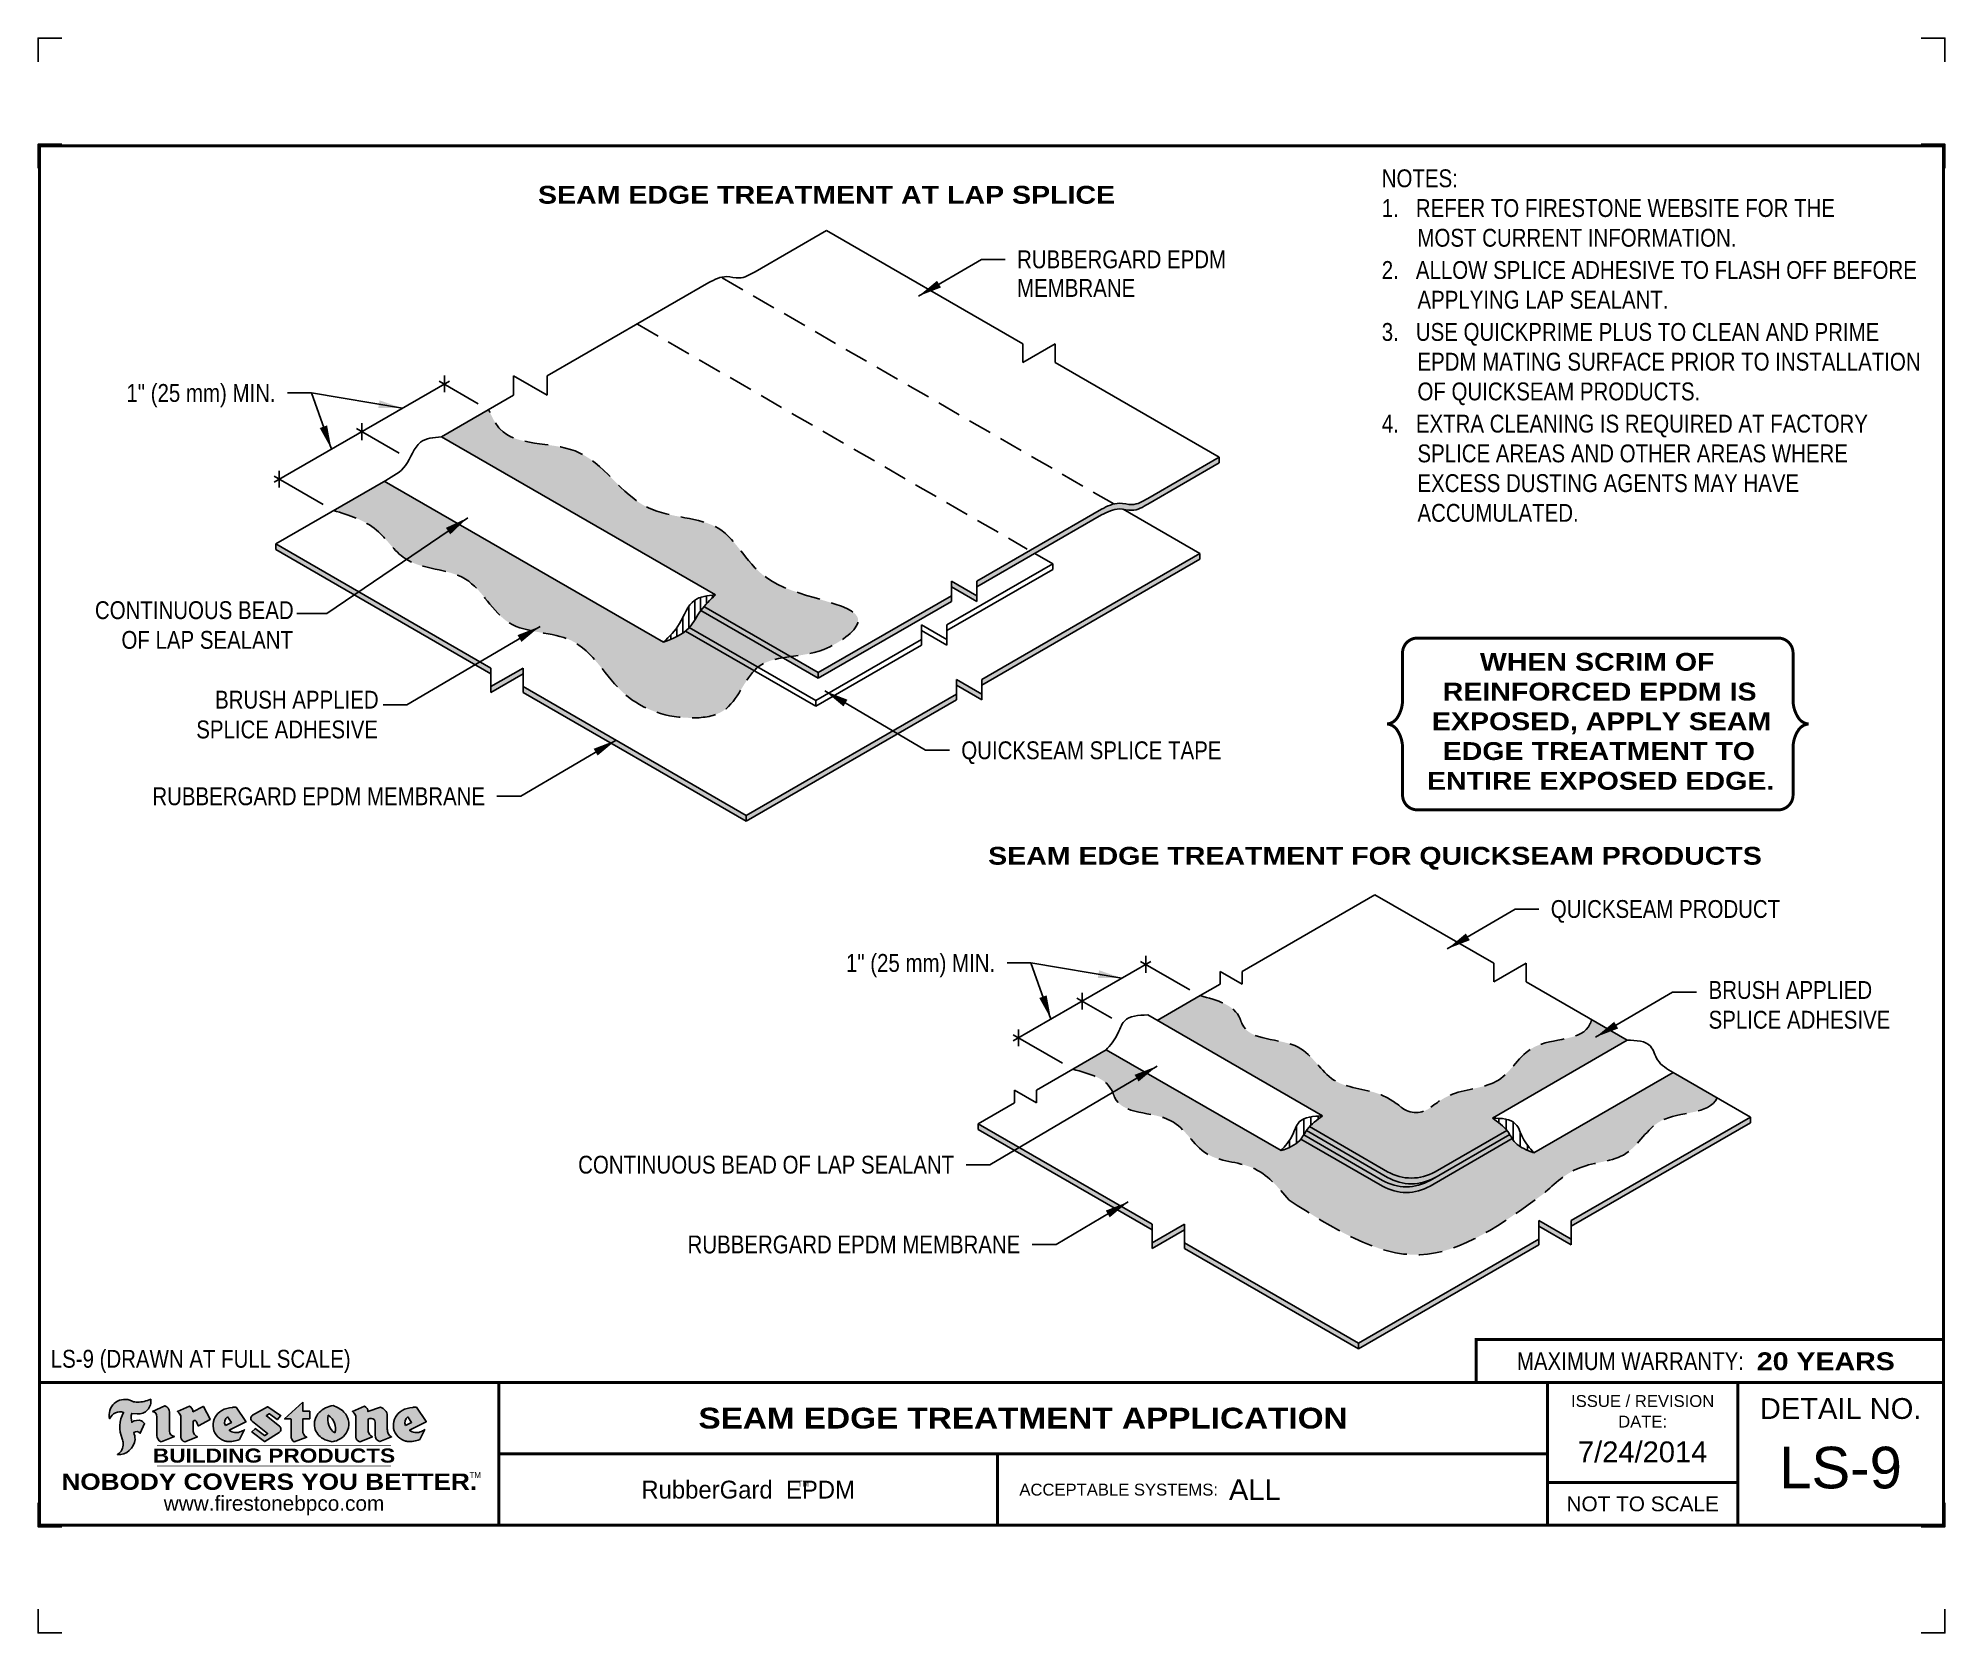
# Model space of a CAD drawing. Header units: inches. Extents: x 121.4 to 141.5, y 96.2 to 113.
import ezdxf
from ezdxf.enums import TextEntityAlignment as Align

# ---------------------------------------------------------------- set-up
doc = ezdxf.new("R2010")
doc.units = ezdxf.units.IN
doc.header["$MEASUREMENT"] = 0
doc.linetypes.add('HIDDEN', pattern=[0.375, 0.25, -0.125])
doc.layers.get('0').update_dxf_attribs({"linetype": 'CONTINUOUS'})
doc.layers.get('DEFPOINTS').update_dxf_attribs({"linetype": 'CONTINUOUS'})
for name, color, linetype in [('FSBP-ADHESIVE', 1, 'HIDDEN'), ('FSBP-ANNO-NOTE', 7, 'CONTINUOUS'), ('FSBP-MEMBRANE', 7, 'CONTINUOUS'), ('FSBP-SEALANTS', 1, 'CONTINUOUS'), ('FSBP-TTLB', 7, 'CONTINUOUS'), ('FSBP-TTLB-BORDER', 7, 'CONTINUOUS'), ('FSBP-TTLB-TEXT', 7, 'CONTINUOUS')]:
    doc.layers.add(name, color=color, linetype=linetype)
doc.styles.add('FSBP_ARIAL', font='arial.ttf')
doc.styles.add('FSBP_ARIAL_BOLD', font='')
doc.styles.add('FSBP_ARIAL_NAR', font='ARIALN.TTF')
doc.styles.add('FSBP_BANKGOTHIC', font='bgothm.ttf')
doc.styles.get('FSBP_ARIAL_BOLD').set_extended_font_data('Arial Black')
doc.dimstyles.new('FSBP-LEADER', dxfattribs={"dimtxt": 0.1875, "dimasz": 0.25, "dimexe": 0.0625, "dimexo": 0.125, "dimgap": 0.125, "dimtad": 0, "dimtih": 1, "dimtoh": 1, "dimdec": 4, "dimzin": 0, "dimdsep": 46, "dimlunit": 4, "dimtxsty": 'FSBP_ARIAL_NAR', "dimcen": 0.09375, "dimclrd": 256, "dimclre": 256, "dimclrt": 256, "dimadec": 0, "dimazin": 0, "dimtfac": 1, "dimtdec": 4, "dimtofl": 0, "dimtmove": 0, "dimatfit": 3, "dimfxl": 1, "dimtolj": 1, "dimtzin": 0, "dimlwd": -1, "dimlwe": -1, "dimarcsym": 0})

msp = doc.modelspace()

# ---------------------------------------------------------------- texts
at = {"layer": 'DEFPOINTS', "style": 'FSBP_ARIAL_NAR'}
msp.add_text('LS-9 (DRAWN AT FULL SCALE)', height=0.1875, dxfattribs=at).set_placement((121.5798584845294, 99.11596216310228), align=Align.MIDDLE_LEFT)
at = {"layer": 'FSBP-ANNO-NOTE', "style": 'FSBP_ARIAL_BOLD'}
for s, p in [('SEAM EDGE TREATMENT AT LAP SPLICE', (129.7296231799806, 111.3502232787322)), ('SEAM EDGE TREATMENT FOR QUICKSEAM PRODUCTS', (135.4915043649201, 104.3774128495155))]:
    msp.add_text(s, height=0.1875, dxfattribs=at).set_placement(p, align=Align.MIDDLE)
at = {"layer": 'FSBP-ANNO-NOTE', "style": 'FSBP_ARIAL_NAR'}
for s, p in [('RUBBERGARD EPDM', (131.7317539278027, 110.6715865848173)), ('MEMBRANE', (131.7317539278027, 110.3708053348173)), ('QUICKSEAM SPLICE TAPE', (131.1454795521784, 105.5115220154638)), ('QUICKSEAM PRODUCT', (137.338246913595, 103.8434238335501))]:
    msp.add_text(s, height=0.1875, dxfattribs=at).set_placement(p, align=Align.MIDDLE_LEFT)
for s, p in [('1" (25 mm) MIN.', (123.9422779251231, 109.2672932585274)), ('RUBBERGARD EPDM MEMBRANE', (126.1424424894433, 105.0279862994079)), ('1" (25 mm) MIN.', (131.5014697902674, 103.2766927412121)), ('CONTINUOUS BEAD OF LAP SEALANT', (131.0700911025361, 101.1562565858331)), ('RUBBERGARD EPDM MEMBRANE', (131.7654207866381, 100.3177840703652))]:
    msp.add_text(s, height=0.1875, dxfattribs=at).set_placement(p, align=Align.MIDDLE_RIGHT)
at = {"layer": 'FSBP-ANNO-NOTE', "char_height": 0.1875, "attachment_point": 1}
for s, width, gutter_width, heights, insert, style in [('\\pi-0.375,l0.375,t0.1875,0.375;NOTES:\\P1.   REFER TO FIRESTONE WEBSITE FOR THE                MOST CURRENT INFORMATION.\\P{\\H0.083333x;\\P\\pt0.375;}2.   ALLOW SPLICE ADHESIVE TO FLASH OFF BEFORE APPLYING LAP SEALANT.\\P{\\H0.083333x;\\P}3.   USE QUICKPRIME PLUS TO CLEAN AND PRIME EPDM MATING SURFACE PRIOR TO INSTALLATION OF QUICKSEAM PRODUCTS.\\P{\\H0.083333x;\\P}4.   EXTRA CLEANING IS REQUIRED AT FACTORY SPLICE AREAS AND OTHER AREAS WHERE EXCESS DUSTING AGENTS MAY HAVE ACCUMULATED. ', 5.646404369673036, 23.08110225731588, [4.471463001384068], (135.5625, 111.6171875), 'FSBP_ARIAL_NAR'), ('\\pi0.21181;CONTINUOUS BEAD \\P\\pi0.49024;OF LAP SEALANT', 2.277887282078154, 5, [0.5557094366190869], (121.83203125, 107.078125), 'FSBP_ARIAL_NAR'), ('\\pi0.6564;WHEN SCRIM OF \\P\\pi0.26509;REINFORCED EPDM IS \\P\\pi0.15222;EXPOSED, APPLY SEAM \\P\\pi0.26586;EDGE TREATMENT TO \\P\\pi0.10029;ENTIRE EXPOSED EDGE.', 3.701693953426002, 5, [1.524112852657709], (135.9372023775059, 106.5347764000815), 'FSBP_ARIAL_BOLD'), ('\\pi0.58706;BRUSH APPLIED \\P\\pi0.38946;SPLICE ADHESIVE', 2.277887282078154, 5, [0.5557094366190869], (122.7190145035706, 106.1371934738465), 'FSBP_ARIAL_NAR'), ('BRUSH APPLIED SPLICE ADHESIVE', 2.277887282078154, 5, [0.5557094366190869], (138.99609375, 103.0859375), 'FSBP_ARIAL_NAR')]:
    msp.add_mtext_dynamic_manual_height_columns(s, width=width, gutter_width=gutter_width, heights=heights, dxfattribs=dict(at, insert=insert, style=style))

# ---------------------------------------------------------------- blocks, each defined once
blk = doc.blocks.new('TTLB-EPDM_1')
at = {"layer": 'FSBP-TTLB-TEXT'}
h = blk.add_hatch(color=1, dxfattribs=at)
edge = h.paths.add_edge_path()
edge.add_arc((1.037309769669573, -0.1982514792917306), 0.1319107607348553, 264.0410451462098, 370.3106169565175)
edge.add_arc((1.027551646585694, 0.1214293576525799), 0.3273056962876235, 270.05058356628535, 295.23459397187514, ccw=False)
edge.add_arc((1.022801957313345, -0.06680179986895154), 0.1391656561713503, 249.3281275763668, 272.0749124149863, ccw=False)
edge.add_line((0.9736743133014443, -0.1970076156048179), (0.9474927838574558, -0.1852745150568325))
edge.add_arc((0.8939498971398288, -0.3394262635682071), 0.1631857907024099, 70.84590087378872, 194.3325259843273)
edge.add_arc((0.8444260109029493, -0.4259936440910768), 0.1179914261095279, 70.96950098067128, 156.9641407594482, ccw=False)
edge.add_arc((1.153141409296894, -0.4684497516079468), 0.3110405457095052, 150.3231137483159, 203.2084295854517)
edge.add_arc((0.7562495500622943, -0.6412608153899899), 0.1218587156617311, 0.8849157075190988, 24.34668939894999, ccw=False)
edge.add_arc((0.7493781665697374, -0.6475258110744375), 0.1289731377238325, -58.36655102076742, 3.6216782311386737, ccw=False)
edge.add_arc((0.8256699029544474, -0.5792158350996106), 0.1783301886510354, 267.2205474105585, 354.1381621173521)
edge.add_arc((0.7903121048625305, -0.6011409294291745), 0.212787892960859, 0.9996158580669322, 21.00503380861244)
edge.add_arc((1.01880712263941, -0.5666691048185161), 0.05136395668415847, 40.82117713173261, 125.52727787225791, ccw=False)
edge.add_line((1.057676976260041, -0.5330924682126437), (1.102776947655911, -0.4308018311949837))
edge.add_arc((1.040858222524664, -0.4699705673995949), 0.07326744446031509, 32.31675181867256, 66.31481236598174)
edge.add_arc((1.032262518825329, -0.5063316993097662), 0.1102246948011782, 69.8179132332389, 125.254734720681)
edge.add_arc((1.127708877207287, -0.368959353531244), 0.1659710644737306, 164.1569669952081, 196.5811013160487, ccw=False)
edge.add_line((0.9680425188342383, -0.3236487780942383), (1.023615334387159, -0.3294494641845773))
h = blk.add_hatch(color=1, dxfattribs=at)
edge = h.paths.add_edge_path()
edge.add_line((1.275239419159561, -0.6223407783464694), (1.415345367376062, -0.5660418822574371))
edge.add_arc((1.421019305783958, -0.5090099247487757), 0.05731350411836949, 181.9717871001989, 264.31851000495806, ccw=False)
edge.add_line((1.363739737527226, -0.5109819325197265), (1.363412352251203, -0.3102363679013962))
edge.add_arc((1.294263659668751, -0.3103491388303989), 0.06914878453844908, 0.0934405599591014, 72.42834396969012)
edge.add_line((1.315139561173908, -0.2444268274366692), (1.186839444240604, -0.3024209471341379))
edge.add_arc((1.175246268095289, -0.3585110609420917), 0.05727567197445628, -0.017399788185912257, 78.322067691347, ccw=False)
edge.add_line((1.232521937428658, -0.3585284546236807), (1.232574268422297, -0.555126496687123))
edge.add_arc((1.305699496415486, -0.5558575689677219), 0.07312888236350451, 179.4272023230205, 245.3845503102953)
h = blk.add_hatch(color=1, dxfattribs=at)
edge = h.paths.add_edge_path()
edge.add_line((1.792026821926584, -0.3839679064720229), (1.722158956877934, -0.2518542302253621))
edge.add_arc((1.720119655279638, -0.2529327078887852), 0.002306916790721817, 27.87197133405656, 117.3766794470751)
edge.add_line((1.719058846382097, -0.250884159729182), (1.610638460368705, -0.3070279753467702))
edge.add_arc((1.547088841662962, -0.3061026658494403), 0.06355635479880145, 359.165808011073, 425.8793658831422)
edge.add_line((1.573061729235633, -0.2480956029480268), (1.446879247402876, -0.3051325108639702))
edge.add_arc((1.407812067100189, -0.370357133046621), 0.07602957263902092, -3.441403975725109, 59.07992244284969, ccw=False)
edge.add_line((1.483704536400296, -0.3749210150788969), (1.483704536400296, -0.5723838140635706))
edge.add_arc((1.54053746518044, -0.568254406115083), 0.05698275005415228, 184.1557352478595, 255.3066498366543)
edge.add_line((1.526084036778343, -0.6233736605654059), (1.657291340682093, -0.570650514527486))
edge.add_arc((1.688298576827198, -0.5021390388423987), 0.0752015358480571, 207.5160880841914, 245.649226723163, ccw=False)
edge.add_arc((1.721050197024907, -0.4914488168456328), 0.1093332836229113, 179.4823365255141, 204.5537900001094, ccw=False)
edge.add_line((1.611721375809452, -0.4904610114968335), (1.611721375809452, -0.4126404716788983))
edge.add_arc((1.628589765097195, -0.414159299036043), 0.01693662875851176, 28.356188110622725, 174.8549701683585, ccw=False)
edge.add_arc((1.627340435522395, -0.4197189881350504), 0.02111886817708033, 22.216893572439517, 40.10213956426492, ccw=False)
edge.add_line((1.646891420738257, -0.4117336534413738), (1.666638796144639, -0.4549750258192233))
edge.add_arc((1.668737246926742, -0.4540167099035481), 0.002306916790685496, 204.545128184284, 299.6323508190091)
edge.add_line((1.669877862091766, -0.4560219186518992), (1.791128135493295, -0.3870515928837648))
edge.add_line((1.791128135493295, -0.3870515928837648), (1.792026821926584, -0.3839679064720229))
h = blk.add_hatch(color=1, dxfattribs=at)
h.paths.add_polyline_path([(2.063388732080512, -0.2583237030618903, 0.02524281661523788), (2.025024361750752, -0.2610532129309178, 0.1213611957758757), (1.901773912052249, -0.3008158885520373, 0.6151668103976068), (1.93274136141747, -0.6099060679591872, 0.05306812109568645), (1.967936229862175, -0.617865745600497, 0.1150932231766138), (2.099126721549737, -0.5994933789882708), (2.151195569562105, -0.4944891916583316, -0.08755405562188731), (2.104230609512001, -0.5187113292177372, -0.265591761123442), (1.992692314386659, -0.5010701623316862), (2.165347897647223, -0.4141184325909109, 0.4518949533370738), (2.166222728871162, -0.4107679608846269)])
h.paths.add_polyline_path([(2.014217313945437, -0.4188965037300676), (1.951113654018855, -0.4515330109460507, -0.3720533890450154), (1.973177450672722, -0.3607130665457561)], flags=16)
h = blk.add_hatch(color=1, dxfattribs=at)
edge = h.paths.add_edge_path()
edge.add_arc((2.260407392426802, -0.3775796671688782), 0.04152450223225729, 123.20805433950699, 232.2027298779723, ccw=False)
edge.add_line((2.237665217914071, -0.3428366421988329), (2.393535971665983, -0.2540943745380986))
edge.add_arc((2.394677353533142, -0.2560991469722482), 0.002306916790741334, 55.64644466176611, 119.65426054492559, ccw=False)
edge.add_line((2.395979141996861, -0.2541946229174954), (2.531809646140459, -0.3470380726374032))
edge.add_arc((2.530468902927946, -0.3489153772789875), 0.002306916790700397, -42.731101238422525, 54.4661353739603, ccw=False)
edge.add_line((2.532163440279987, -0.3504807552658491), (2.498457913851155, -0.3869673252714421))
edge.add_arc((2.496763376499139, -0.3854019472845934), 0.002306916790672934, 233.7527076894875, 317.26889876138785, ccw=False)
edge.add_line((2.495399362263356, -0.38726241234572), (2.413849913492982, -0.3274738082119626))
edge.add_arc((2.412485899257181, -0.3293342732731342), 0.002306916790720064, 53.75270768979358, 124.4135619297835)
edge.add_line((2.41118211687575, -0.3274311136421062), (2.382933981293377, -0.346782838468144))
edge.add_arc((2.38423776367478, -0.3486859980991606), 0.002306916790694898, 124.4135619293799, 231.8459020253626)
edge.add_line((2.382812599816248, -0.3505000469010184), (2.519899969301207, -0.4581994452042721))
edge.add_arc((2.494247019847682, -0.4908523236374461), 0.04152450223225742, -55.21225898295222, 51.84590202520428, ccw=False)
edge.add_line((2.517938320565804, -0.5249552055672808), (2.364434947484597, -0.6179520922513717))
edge.add_arc((2.36323960192349, -0.6159790200102006), 0.002306916790726996, 233.2955624372927, 301.20872157023314, ccw=False)
edge.add_line((2.361860787187538, -0.6178285429225383), (2.231266621301074, -0.5204709167214361))
edge.add_arc((2.232647938930649, -0.5186232623475259), 0.002306916790697672, 135.5134179846393, 233.21798691998708, ccw=False)
edge.add_line((2.231002150870836, -0.5170067083764565), (2.262839375599356, -0.4845937328397696))
edge.add_arc((2.264485163659225, -0.4862102868108537), 0.002306916790748497, 53.0352839999411, 135.513417985369, ccw=False)
edge.add_line((2.265872365996302, -0.4843670465239001), (2.361834678328762, -0.5565872257804898))
edge.add_arc((2.363221880665761, -0.5547439854936304), 0.002306916790627066, 233.0352840000685, 302.2362632414394)
edge.add_line((2.36445241715569, -0.5566953042850713), (2.39428499383348, -0.5378823484768844))
edge.add_arc((2.393054457343549, -0.5359310296853765), 0.002306916790685166, 302.2362632406177, 412.2027298768422)
edge.add_line((2.394468296066179, -0.5341081404551886), (2.234958295420142, -0.4103916733127022))
h = blk.add_hatch(color=1, dxfattribs=at)
edge = h.paths.add_edge_path()
edge.add_line((2.763460561272041, -0.2072496393923444), (2.763460561272041, -0.2969520779963801))
edge.add_arc((2.765767478062699, -0.2969520779963943), 0.00230691679065842, 179.9999999996471, 269.9999999996471)
edge.add_line((2.765767478062685, -0.2992589947870528), (2.835417693520355, -0.2992589947870528))
edge.add_arc((2.835417693520355, -0.3015659115777538), 0.002306916790701052, 0, 90, ccw=False)
edge.add_line((2.837724610311056, -0.3015659115777538), (2.837724610311056, -0.3790761307453892))
edge.add_arc((2.83541769352037, -0.3790761307453749), 0.002306916790686842, 269.99999999964706, 359.99999999964706, ccw=False)
edge.add_line((2.835417693520355, -0.3813830475360618), (2.765767478062685, -0.3813830475360618))
edge.add_arc((2.765767478062699, -0.3836899643267202), 0.00230691679065842, 90.00000000035294, 180.0000000003529)
edge.add_line((2.763460561272041, -0.3836899643267344), (2.763460561272041, -0.5033995910642801))
edge.add_arc((2.836735953378943, -0.5071368822038516), 0.07337063740681413, 177.0802527808789, 245.3249543133826)
edge.add_line((2.806105814540615, -0.5738080530967267), (2.674529557384915, -0.6226036013049594))
edge.add_arc((2.708610405062069, -0.564298408791804), 0.06753517344606039, 177.0345319916277, 239.6926428024901, ccw=False)
edge.add_line((2.641165668230087, -0.560804539009709), (2.641165668230087, -0.3836899643267344))
edge.add_arc((2.638858751439429, -0.3836899643267202), 0.00230691679065842, 359.9999999996471, 449.999999999647)
edge.add_line((2.638858751439443, -0.3813830475360618), (2.572857950769389, -0.3813830475360618))
edge.add_line((2.572857950769389, -0.3813830475360618), (2.763460561272041, -0.2072496393923444))
h = blk.add_hatch(color=1, dxfattribs=at)
edge = h.paths.add_edge_path(flags=16)
edge.add_arc((2.940363509127394, -0.4847985213681437), 0.1684614578629418, 344.5558804047865, 417.0140046669545)
edge.add_arc((3.194458079644619, -0.3883534532477785), 0.1684614578629414, 164.5558804047864, 237.0140046669546)
edge = h.paths.add_edge_path()
edge.add_arc((3.069375116502199, -0.4399344555144872), 0.1828726885096673, 136.0914512150047, 191.213418978326)
edge.add_arc((3.064939550433406, -0.4318234379590333), 0.1803148804748503, 194.0167254156723, 240.6663730831859)
edge.add_arc((3.098047041778981, -0.3845058757092554), 0.2378525180183701, 239.2975390661776, 264.2889872773176)
edge.add_arc((3.04884478212623, -0.4190232383793012), 0.203760689247156, 277.1986764832036, 326.503572961274)
edge.add_arc((3.077739326803546, -0.4341046616465112), 0.171374865791709, 325.3768876809902, 406.3828327799087)
edge.add_arc((3.011839488065919, -0.4896144380417797), 0.2571945645850002, 44.28462553519766, 73.82901434867304)
edge.add_arc((3.117152499586992, -0.4983433120546693), 0.2579560664039132, 97.50292863483666, 134.1039137579027)
h = blk.add_hatch(color=1, dxfattribs=at)
edge = h.paths.add_edge_path()
edge.add_line((3.322690228557462, -0.5721896537377091), (3.322690228557462, -0.3749210150788969))
edge.add_arc((3.246797759257384, -0.3703571330465745), 0.076029572638996, 356.5585960242387, 419.0799224428129)
edge.add_line((3.285864939560099, -0.3051325108639702), (3.412047421392799, -0.2480956029480268))
edge.add_arc((3.386074533820159, -0.3061026658494941), 0.06355635479883807, 0.3962622833877276, 65.87936588318718, ccw=False)
edge.add_line((3.449629368605429, -0.3056631084210863), (3.580526418688805, -0.2593848434574539))
edge.add_arc((3.555744121700958, -0.3530904070730321), 0.09692726601172152, 2.366977007666776, 75.18615851992018, ccw=False)
edge.add_line((3.652588689330287, -0.3490873311063041), (3.652588689330287, -0.4883770011386872))
edge.add_arc((3.761877549389556, -0.4914934052703811), 0.1093332836229047, 178.3666365323574, 204.5537900000422)
edge.add_arc((3.729125929191727, -0.5021836272670953), 0.07520153584796169, 207.5160880841711, 245.2240541443093)
edge.add_line((3.697611150971852, -0.5704631245385627), (3.572585913552643, -0.6207021253773775))
edge.add_arc((3.59534718600759, -0.5526356419907701), 0.07177131519198746, 180.3328587115751, 251.51018566665869, ccw=False)
edge.add_line((3.523577081955409, -0.5530525936986663), (3.523577081955409, -0.4153032515383615))
edge.add_arc((3.486319529276879, -0.4148773504126441), 0.0372599868942854, 359.3450650296066, 449.0500281941028)
edge.add_arc((3.482769874121713, -0.4419622099033496), 0.06447454900600783, 86.29402372314017, 119.8211331593848)
edge.add_line((3.450707067966732, -0.3860252459975726), (3.450707067966732, -0.4904610114968335))
edge.add_arc((3.560035889182251, -0.491448816845647), 0.1093332836229751, 179.4823365255069, 204.5537900001023)
edge.add_arc((3.527284268984408, -0.5021390388424952), 0.07520153584796385, 207.5160880841699, 245.6492267231416)
edge.add_line((3.496277032839316, -0.570650514527486), (3.365069728935509, -0.6233736605654059))
edge.add_arc((3.37950248606194, -0.5682868177318081), 0.05694615642555727, 183.9298782390169, 255.318496325343, ccw=False)
h = blk.add_hatch(color=1, dxfattribs=at)
h.paths.add_polyline_path([(3.957695472291277, -0.2583237030618903, 0.02524281661523822), (3.919331101961575, -0.2610532129309178, 0.1085638477195505), (3.807890832595604, -0.2939221658134414, 0.6425897848490651), (3.827048101628293, -0.6099060679591872, 0.05306812109569052), (3.862242970072884, -0.617865745600497, 0.1150932231766133), (3.993433461760503, -0.5994933789882708), (4.045502309772871, -0.4944891916583316, -0.08755405562189084), (3.998537349722767, -0.5187113292177372, -0.2655917611234366), (3.886999054597368, -0.5010701623316862), (4.059654637857989, -0.4141184325909109, 0.4518949533370731), (4.060529469081928, -0.4107679608846269)])
h.paths.add_polyline_path([(3.90852405415626, -0.4188965037300676), (3.845420394229677, -0.4515330109460507, -0.3720533890450147), (3.867484190883488, -0.3607130665457561)], flags=16)
at = {"layer": 'DEFPOINTS', "linetype": 'Continuous', "ltscale": 1.75}
for points in [[(-0.015625, 13.88083333333333), (-0.015625, 14.13083333333333), (0.234375, 14.13083333333333)], [(20.01562500000003, 13.88083333333333), (20.01562500000003, 14.13083333333333), (19.76562500000003, 14.13083333333333)], [(-0.015625, -2.380833333333342), (-0.015625, -2.630833333333342), (0.234375, -2.630833333333342)], [(20.01562500000003, -2.380833333333342), (20.01562500000003, -2.630833333333342), (19.76562500000003, -2.630833333333342)]]:
    blk.add_lwpolyline(points, dxfattribs=at)
at = {"layer": 'DEFPOINTS', "color": 1}
for points in [[(0.234375, 13.015625), (-0.015625, 13.015625), (-0.015625, 12.765625)], [(20.015625, 12.765625), (20.015625, 13.015625), (19.765625, 13.015625)], [(0.234375, -1.515625), (-0.015625, -1.515625), (-0.015625, -1.265625)], [(20.015625, -1.265625), (20.015625, -1.515625), (19.765625, -1.515625)]]:
    blk.add_lwpolyline(points, dxfattribs=at)
at = {"layer": 'FSBP-TTLB', "const_width": 0.03125}
blk.add_lwpolyline([(15.09028770518938, 0), (20, 0), (20, 0.4512598240669945), (15.09028770518938, 0.4512598240669945)], close=True, dxfattribs=at)
for points in [[(0, 0), (0, -1.5), (20, -1.5), (20, 0), (0, 0)], [(4.825208527206769, 0), (4.825208527206769, -0.75)], [(15.84028770518938, 0), (15.84028770518938, -1.5)], [(17.84110496735593, 0), (17.84110496735593, -1.5)], [(20, 0), (20, -1.5)], [(4.825208527206769, -0.75), (15.84028770518938, -0.75)], [(4.825208527206769, -0.75), (4.825208527206769, -1.5)], [(15.84028770518938, -1.048740175933006), (17.84110496735593, -1.048740175933006)]]:
    blk.add_lwpolyline(points, dxfattribs=at)
at = {"layer": 'FSBP-TTLB-BORDER', "const_width": 0.03125}
blk.add_lwpolyline([(20, 0), (20, 13), (0, 13), (0, 0)], dxfattribs=at)
at = {"layer": 'FSBP-TTLB-TEXT', "color": 1}
blk.add_line((0.7358432058323388, -0.379822754145593), (0.7358432058323388, -0.379822754145593), dxfattribs=at)
for points in [[(1.023615323725323, -0.3294494630716969, 0.5000510906601082), (1.167090420776901, -0.1746414942047778, -0.1103304102359608), (1.027840608309816, -0.2058762110801382, -0.09957876667165425), (0.9736743133014443, -0.1970076156048179), (0.9474927838574558, -0.1852745150568325, 0.5978159689075124), (0.7358432058323388, -0.379822754145593, -0.3938834584182213), (0.8828996422548698, -0.3144510229727047, 0.2349406564350952), (0.86727108227484, -0.5910237178633082, -0.1027304183841549), (0.8780937320133262, -0.6393788197974146, -0.2772692352614086), (0.8170223912655956, -0.7573362346216896, 0.3985429150902959), (1.003067614090241, -0.5974286950643517, 0.0875124847930418), (0.9889600163401155, -0.5248671157293501, -0.3874031597924062), (1.057676976260041, -0.5330924682126437), (1.102776947655911, -0.4308018311949837, 0.1494423498871741), (1.07029056398062, -0.4028746979725923, 0.2467195073738216), (0.9686394281704906, -0.4163228904100862, -0.1424285161541127), (0.9680425188342383, -0.3236487780942383), (1.023615334387159, -0.3294494641845773)], [(2.166222728871162, -0.4107679608846269), (2.063388732080512, -0.2583237030618903, 0.02524281661523788), (2.025024361750752, -0.2610532129309178, 0.1085638477195265), (1.913584092384895, -0.2939221658134414, 0.6425897848491228), (1.93274136141747, -0.6099060679591872, 0.05306812109568648), (1.967936229862175, -0.617865745600497, 0.1150932231766137), (2.099126721549737, -0.5994933789882708), (2.151195569562105, -0.4944891916583316, -0.0875540556218873), (2.104230609512001, -0.5187113292177372, -0.2655917611234418), (1.992692314386659, -0.5010701623316862), (2.165347897647223, -0.4141184325909109)], [(2.763460561272041, -0.2072496393923444), (2.763460561272041, -0.2969520779963801, 0.4142135623730958), (2.765767478062685, -0.2992589947870528), (2.835417693520355, -0.2992589947870528, -0.414213562373095), (2.837724610311056, -0.3015659115777538), (2.837724610311056, -0.3790761307453892, -0.4142135623730938), (2.835417693520355, -0.3813830475360618), (2.765767478062685, -0.3813830475360618, 0.4142135623730958), (2.763460561272041, -0.3836899643267344), (2.763460561272041, -0.5033995910642801, 0.3068985753588853), (2.806105814540615, -0.5738080530967267), (2.674529557384915, -0.6226036013049594, -0.2804194150632976), (2.641165668230087, -0.560804539009709), (2.641165668230087, -0.3836899643267344, 0.414213562373095), (2.638858751439443, -0.3813830475360618), (2.572857950769389, -0.3813830475360618), (2.763460561272041, -0.2072496393923444)], [(4.060529469081928, -0.4107679608846269), (3.957695472291277, -0.2583237030618903, 0.02524281661523788), (3.919331101961575, -0.2610532129309178, 0.1085638477195265), (3.807890832595604, -0.2939221658134414, 0.6425897848491228), (3.827048101628293, -0.6099060679591872, 0.05306812109568648), (3.862242970072884, -0.617865745600497, 0.1150932231766137), (3.993433461760503, -0.5994933789882708), (4.045502309772871, -0.4944891916583316, -0.0875540556218873), (3.998537349722767, -0.5187113292177372, -0.2655917611234418), (3.886999054597368, -0.5010701623316862), (4.059654637857989, -0.4141184325909109)], [(4.059654637857989, -0.4141184325909109, 0.4518949533370731), (4.060529469081928, -0.4107679608846269, 0.4518949533370731)]]:
    blk.add_lwpolyline(points, format="xyb", dxfattribs=at)
for points in [[(1.275239419159561, -0.6223407783464694), (1.415345367376062, -0.5660418822574371, -0.3756100036733062), (1.363739737527226, -0.5109819325197265), (1.363412352251203, -0.3102363679013962, 0.3265360292958048), (1.315139561173908, -0.2444268274366692), (1.186839444240604, -0.3024209471341379, -0.3557863980845349), (1.232521937428658, -0.3585284546236807), (1.232574268422297, -0.555126496687123, 0.2960110723418457)], [(1.792026821926584, -0.3839679064720229), (1.722158956877934, -0.2518542302253621, 0.4116839150163434), (1.719058846382097, -0.250884159729182), (1.610638460368705, -0.3070279753467702, 0.2996033003794034), (1.573061729235633, -0.2480956029480268), (1.446879247402876, -0.3051325108639702, -0.2797757560995365), (1.483704536400296, -0.3749210150788969), (1.483704536400296, -0.5723838140635706, 0.320828638474519), (1.526084036778343, -0.6233736605654059), (1.657291340682093, -0.570650514527486, -0.1679398621276611), (1.621603752698661, -0.5368819723450571, -0.1098333365370753), (1.611721375809452, -0.4904610114968335), (1.611721375809452, -0.4126404716788983, -0.743334502655012), (1.64349420176768, -0.4061152228778298, -0.07819791644735608), (1.646891420738257, -0.4117336534413738), (1.666638796144639, -0.4549750258192233, 0.4404648714563479), (1.669877862091766, -0.4560219186518992), (1.791128135493295, -0.3870515928837648)], [(1.951113654018855, -0.4515330109460507), (2.014217313945437, -0.4188965037300676), (1.973177450672722, -0.3607130665457561, 0.3720533890450154)], [(2.234958295420142, -0.4103916733127022, -0.5150044486718882), (2.237665217914071, -0.3428366421988329), (2.393535971665983, -0.2540943745380986, -0.2867822934100265), (2.395979141996861, -0.2541946229174954), (2.531809646140459, -0.3470380726374032, -0.4515027974650387), (2.532163440279987, -0.3504807552658491), (2.498457913851155, -0.3869673252714421, -0.3814439164929681), (2.495399362263356, -0.38726241234572), (2.413849913492982, -0.3274738082119626, 0.3184718635035665), (2.41118211687575, -0.3274311136421062), (2.382933981293377, -0.346782838468144, 0.5064094529656681), (2.382812599816248, -0.3505000469010184), (2.519899969301207, -0.4581994452042721, -0.5043597839115849), (2.517938320565804, -0.5249552055672808), (2.364434947484597, -0.6179520922513717, -0.3053163970316367), (2.361860787187538, -0.6178285429225383), (2.231266621301074, -0.5204709167214361, -0.4541703869768119), (2.231002150870836, -0.5170067083764565), (2.262839375599356, -0.4845937328397696, -0.3762644290664977), (2.265872365996302, -0.4843670465239001), (2.361834678328762, -0.5565872257804898, 0.3114700032088108), (2.36445241715569, -0.5566953042850713), (2.39428499383348, -0.5378823484768844, 0.520381097387146), (2.394468296066179, -0.5341081404551886)], [(2.937624918725987, -0.3131105398334029, 0.2452625673097023), (2.889993533867141, -0.4754966266250307, 0.2064059665179019), (2.976604338974084, -0.5890186876871866, 0.1094800500670344), (3.074378098474654, -0.6211778035979165, 0.2185147641853038), (3.218764944843201, -0.5314757029352819, 0.3689489483072479), (3.195959963110113, -0.3100352223135445, 0.1296305888694145), (3.0834694040758, -0.242595816912754, 0.1610736375384317)], [(3.10274193015772, -0.5296595419651595, 0.3271311138286319), (3.032079658614293, -0.3434924326507627, 0.3271311138286322)], [(3.322690228557462, -0.5721896537377091), (3.322690228557462, -0.3749210150788969, 0.2797757560995341), (3.285864939560099, -0.3051325108639702), (3.412047421392799, -0.2480956029480268, -0.2937618496109166), (3.449629368605429, -0.3056631084210863), (3.580526418688805, -0.2593848434574539, -0.3288760160581939), (3.652588689330287, -0.3490873311063041), (3.652588689330287, -0.4883770011386872, 0.114762897203527), (3.662431105063263, -0.536926560769686, 0.166032965990522), (3.697611150971852, -0.5704631245385627), (3.572585913552643, -0.6207021253773775, -0.3209557512194564), (3.523577081955409, -0.5530525936986663), (3.523577081955409, -0.4153032515383615, 0.4127061514896111), (3.48693727661589, -0.3776224848030694, 0.1473421876160361), (3.450707067966732, -0.3860252459975726), (3.450707067966732, -0.4904610114968335, 0.1098333365370753), (3.460589444855941, -0.5368819723450855, 0.1679398621276611), (3.496277032839316, -0.570650514527486), (3.365069728935509, -0.6233736605654059, -0.3219729545308964), (3.322690228557462, -0.5721896537377091, 29.1476284739)], [(3.845420394229677, -0.4515330109460507), (3.90852405415626, -0.4188965037300676), (3.867484190883488, -0.3607130665457561, 0.3720533890450154)]]:
    blk.add_lwpolyline(points, format="xyb", close=True, dxfattribs=at)
at = {"layer": 'FSBP-TTLB-TEXT'}
for points, const_width in [([(1.233926579809207, -0.6584455781731435), (3.691229482685259, -0.6584455781731577)], 0.0078125), ([(10.06152282927678, -0.75), (10.06152282927678, -1.5)], 0.03125), ([(1.233926579809207, -0.8761560960495984), (3.691229482685259, -0.8761560960495842)], 0.0078125)]:
    blk.add_lwpolyline(points, dxfattribs=dict(at, const_width=const_width))
at = {"layer": 'FSBP-TTLB-TEXT', "color": 1}
for centre, start, end in [((1.789987520328282, -0.3850463841354355), 299.6323508193319, 27.87197133380463), ((2.164310260790558, -0.412058050385383), 296.7304547840455, 34.00233684987403)]:
    blk.add_arc(centre, 0.00230691679068068, start, end, dxfattribs=at)
at = {"layer": 'FSBP-TTLB-TEXT', "style": 'FSBP_ARIAL_NAR'}
blk.add_text('MAXIMUM WARRANTY:', height=0.1875, dxfattribs=at).set_placement((17.90516569312837, 0.2256299120335257), align=Align.MIDDLE_RIGHT)
at = {"layer": 'FSBP-TTLB-TEXT'}
for s, height, style, p in [('ISSUE / REVISION', 0.125, 'FSBP_ARIAL', (16.84069633627263, -0.1938496373466023)), ('DETAIL NO.', 0.21875, 'FSBP_ARIAL', (18.92055248367797, -0.2724398367368792)), ('DATE:', 0.125, 'FSBP_ARIAL', (16.84069633627263, -0.409973105348854)), ('www.firestonebpco.com', 0.15625, 'FSBP_ARIAL', (2.462578031247233, -1.268657306740124)), ('RubberGard  EPDM', 0.1875, 'FSBP_BANKGOTHIC', (7.443365678241776, -1.125)), ('TM', 0.0625, 'FSBP_BANKGOTHIC', (8.023397742165457, -1.062518816683806)), ('NOT TO SCALE', 0.15625, 'FSBP_ARIAL', (16.84069633627263, -1.274370087966503))]:
    blk.add_text(s, height=height, dxfattribs=dict(at, style=style)).set_placement(p, align=Align.MIDDLE_CENTER)
at = {"layer": 'FSBP-TTLB-TEXT', "lineweight": 18, "style": 'FSBP_ARIAL_BOLD'}
blk.add_text('BUILDING PRODUCTS', height=0.1484375, dxfattribs=at).set_placement((2.462578031247233, -0.7673008371113639), align=Align.MIDDLE_CENTER)
at = {"layer": 'FSBP-TTLB-TEXT', "color": 1}
for s, height, style, p in [('NOBODY COVERS YOU BETTER.', 0.171875, 'FSBP_ARIAL_BOLD', (2.412604263603384, -1.041650450587369)), ('TM', 0.0625, 'FSBP_BANKGOTHIC', (4.576671173373001, -0.9725745042934193))]:
    blk.add_text(s, height=height, dxfattribs=dict(at, style=style)).set_placement(p, align=Align.MIDDLE_CENTER)
at = {"layer": 'FSBP-TTLB-TEXT', "style": 'FSBP_ARIAL'}
blk.add_text('ACCEPTABLE SYSTEMS:', height=0.125, dxfattribs=at).set_placement((10.29281281591562, -1.125), align=Align.MIDDLE_LEFT)
at = {"layer": 'FSBP-TTLB-TEXT'}
for tag, height, style, p in [('MAXIMUM_WARRANTY', 0.1875, 'FSBP_ARIAL_BOLD', (18.03987100774941, 0.2240244307510579)), ('ACCPT_SYSTEMS', 0.21875, 'FSBP_ARIAL', (12.49438170418193, -1.125))]:
    blk.add_attdef(tag, text='', height=height, dxfattribs=dict(at, style=style)).set_placement(p, align=Align.MIDDLE_LEFT)
for tag, height, style, p in [('DETAIL_DESCP_LINE_1', 0.21875, 'FSBP_ARIAL_BOLD', (10.33118450231211, -0.3736318192489421)), ('ISSUE_REV_DATE', 0.21875, 'FSBP_ARIAL', (16.84069633627263, -0.7282559425942452)), ('DETAIL_NUMBER', 0.4375, 'FSBP_ARIAL', (18.91941590748775, -0.8931630692489421))]:
    blk.add_attdef(tag, text='', height=height, dxfattribs=dict(at, style=style)).set_placement(p, align=Align.MIDDLE_CENTER)

# ---------------------------------------------------------------- hatches: boundary and pattern name
at = {"layer": 'FSBP-ADHESIVE'}
h = msp.add_hatch(dxfattribs=at)
h.set_pattern_fill('DOTS', color=256, scale=0.5, style=0)
h.set_pattern_definition([(0, (-94.46794905753558, 187.9325740488225), (0.015625, 0.03125), [0, -0.03125])])
edge = h.paths.add_edge_path()
edge.add_spline(control_points=[(128.2469578401224, 106.7643650628319), (128.1822063873856, 106.7127647345725), (128.0996796172847, 106.6800648038142), (128.0171528471838, 106.647364873056)], knot_values=[0.4973506120588425, 0.4973506120588425, 0.4973506120588425, 0.4973506120588425, 0.7520679345638317, 0.7520679345638317, 0.7520679345638317, 0.7520679345638317], degree=3, periodic=0)
edge.add_line((128.0171528471837, 106.647364873056), (125.082263203808, 108.3387437448661))
edge.add_line((125.082263203808, 108.3387437448661), (124.5507947913107, 108.0319003138449))
edge.add_spline(control_points=[(124.5507947913107, 108.0319003138449), (124.7138720810761, 107.9822124923487), (125.0164191028675, 107.8900298074719), (125.3124860184951, 107.392844062493), (126.0122100271209, 107.4441796624799), (126.3239686459629, 106.7133153611615), (127.1671724029227, 106.7881904659816), (127.531482948587, 106.0195230461822), (128.1725028861018, 105.8148662939163), (128.7438412632518, 105.8949384377394), (128.8564682965717, 106.2278277575841), (128.9686327653401, 106.3477058504555)], knot_values=[0, 0, 0, 0, 0.4957536886909908, 0.9197405860206075, 1.591580433075424, 2.240932694985601, 2.91615007621201, 3.712808338144114, 4.47238893604472, 4.800837429735346, 5.326107166211681, 5.326107166211681, 5.326107166211681, 5.326107166211681], degree=3, periodic=0)
edge.add_line((128.9686327653401, 106.3477058504556), (128.2469578400955, 106.7643650628129))
edge = h.paths.add_edge_path()
edge.add_spline(control_points=[(129.3532085668677, 106.4956709079639), (129.463343344512, 106.511168649793), (129.7488053630693, 106.5480052461917), (130.401445686104, 107.0401225608586), (129.0016019412657, 107.1089010379169), (128.7090180870491, 107.9819033241356), (127.6994099354706, 107.9299582984819), (127.251710820631, 108.8263942654951), (126.3710472420319, 108.6844808765006), (126.2136378676473, 109.0182830453328), (126.1789225504253, 109.091900313845)], knot_values=[5.776188340216079, 5.776188340216079, 5.776188340216079, 5.776188340216079, 6.100055710864037, 6.554277075602987, 7.569457228145986, 8.344699383563972, 9.114723871633016, 10.08851842749639, 10.91378322454579, 11.14728539966593, 11.14728539966593, 11.14728539966593, 11.14728539966593], degree=3, periodic=0)
edge.add_line((126.1789225504253, 109.091900313845), (125.6841794856694, 108.8062602722286))
edge.add_line((125.6841794856694, 108.8062602722286), (128.5627879730629, 107.1442948871404))
edge.add_spline(control_points=[(128.5627879730628, 107.1442948871404), (128.5209039213087, 107.1049062257024), (128.4790198695546, 107.0655175642645), (128.4419479111615, 107.0217874927936)], knot_values=[0, 0, 0, 0, 0.1719320515733057, 0.1719320515733057, 0.1719320515733057, 0.1719320515733057], degree=3, periodic=0)
edge.add_line((128.4419479111615, 107.0217874927937), (129.3532085668064, 106.4956709079551))
edge = h.paths.add_edge_path()
edge.add_spline(control_points=[(128.2868778328698, 106.8013172442389), (128.2865139607534, 106.8009226715727), (128.2741603079568, 106.7875919461557), (128.2607654519363, 106.7753683264184), (128.2469578401224, 106.7643650628319)], knot_values=[0.4413820488845664, 0.4413820488845664, 0.4413820488845664, 0.4413820488845664, 0.4430346428755051, 0.4973506120588425, 0.4973506120588425, 0.4973506120588425, 0.4973506120588425], degree=3, periodic=0)
edge.add_line((128.2469578400984, 106.7643650628113), (128.9686327653402, 106.3477058504556))
edge.add_spline(control_points=[(128.9686327653401, 106.3477058504555), (128.9782604541892, 106.357995641783), (128.9913269102455, 106.37069475005), (129.0050639899982, 106.3821003675839), (129.0083847469041, 106.3847550331988)], knot_values=[5.326107166211681, 5.326107166211681, 5.326107166211681, 5.326107166211681, 5.37119393602535, 5.385354167899669, 5.385354167899669, 5.385354167899669, 5.385354167899669], degree=3, periodic=0)
edge.add_line((129.0083847469041, 106.3847550331988), (128.2868778328697, 106.8013172442387))
edge = h.paths.add_edge_path()
edge.add_spline(control_points=[(129.0083847469041, 106.3847550331988), (129.0806653812213, 106.4425373159673), (129.1707356129765, 106.466532434435), (129.270769015127, 106.4832674053049)], knot_values=[5.385354167899669, 5.385354167899669, 5.385354167899669, 5.385354167899669, 5.693570207475555, 5.693570207475555, 5.693570207475555, 5.693570207475555], degree=3, periodic=0)
edge.add_line((129.2707690151325, 106.483267405306), (128.4095461162143, 106.9804946778287))
edge.add_spline(control_points=[(128.4095461162142, 106.9804946778285), (128.4092987859186, 106.9801513049422), (128.3668157675806, 106.9210381332264), (128.3343967138757, 106.8528453793516), (128.2868778328698, 106.8013172442389)], knot_values=[0.2243039992968928, 0.2243039992968928, 0.2243039992968928, 0.2243039992968928, 0.2255660693806061, 0.4413820488845664, 0.4413820488845664, 0.4413820488845664, 0.4413820488845664], degree=3, periodic=0)
edge.add_line((128.2868778328696, 106.8013172442388), (129.0083847469041, 106.3847550331988))
h = msp.add_hatch(dxfattribs=at)
h.set_pattern_fill('DOTS', color=256, scale=0.5, style=0)
h.set_pattern_definition([(0, (-81.78209631652948, 176.854042543671), (0.015625, 0.03125), [0, -0.03125])])
edge = h.paths.add_edge_path()
edge.add_spline(control_points=[(134.7132971766054, 101.4256806436275), (134.7091963644304, 101.4203635117983), (134.6586441860501, 101.3592907448312), (134.5785341179362, 101.3302145259062), (134.5051714753876, 101.3035873078064)], knot_values=[0.335480648233246, 0.335480648233246, 0.335480648233246, 0.335480648233246, 0.3559496872654459, 0.5785031306896502, 0.5785031306896502, 0.5785031306896502, 0.5785031306896502], degree=3, periodic=0)
edge.add_line((134.5051714753876, 101.3035873078065), (132.6663541012979, 102.362518690578))
edge.add_line((132.6663541012979, 102.362518690578), (132.3154135990641, 102.1599030971438))
edge.add_spline(control_points=[(132.3154135990641, 102.1599030971438), (132.4946792694771, 102.1128634822478), (132.6943010426044, 102.0604823915954), (132.8121363416487, 101.6705421419581), (133.3998436874202, 101.7589595391507), (133.6624122823938, 101.1844097443239), (134.2451215598422, 101.1920363371409), (134.4732276469368, 100.9211701874616), (134.5885783986161, 100.7841961401314)], knot_values=[0, 0, 0, 0, 0.4852668780173124, 0.5403702471679624, 1.182054935308877, 1.689895881993722, 2.193807869526426, 2.709318965547892, 2.709318965547892, 2.709318965547892, 2.709318965547892], degree=3, periodic=0)
edge.add_spline(control_points=[(134.5885783986099, 100.7841961401397), (135.0496283469391, 100.4884218504523), (135.9592356253525, 99.9048875769053), (136.8314682337667, 100.5376034842577), (137.261594882187, 100.8496165527974)], knot_values=[0, 0, 0, 0, 1.488988598920493, 2.937631534199079, 2.937631534199079, 2.937631534199079, 2.937631534199079], degree=3, periodic=0)
edge.add_spline(control_points=[(137.261594882187, 100.8496165527974), (137.3799076107923, 100.958748156057), (137.6245668919843, 101.1844217579052), (138.1822678645996, 101.1864561458754), (138.4458055802488, 101.7549708127247), (138.9983775940976, 101.6758977055542), (139.087325687353, 101.8575715473169)], knot_values=[0.5497459382095591, 0.5497459382095591, 0.5497459382095591, 0.5497459382095591, 1.021616369189523, 1.525528356722227, 2.033369303407072, 2.665678300506432, 2.665678300506432, 2.665678300506432, 2.665678300506432], degree=3, periodic=0)
edge.add_line((139.087325687353, 101.8575715473169), (138.6227644521501, 102.1257861015163))
edge.add_line((138.6227644521501, 102.1257861015163), (137.160551157383, 101.28157686217))
edge.add_spline(control_points=[(137.160551157383, 101.28157686217), (137.0871885148345, 101.3082040802697), (136.9965243442401, 101.341110946222), (136.943719301801, 101.4150004879936), (136.9341335877381, 101.4296858169607)], knot_values=[0.303463646559335, 0.303463646559335, 0.303463646559335, 0.303463646559335, 0.5260170899834895, 0.5785031306896335, 0.5785031306896335, 0.5785031306896335, 0.5785031306896335], degree=3, periodic=0)
edge.add_line((136.934133587738, 101.4296858169607), (136.0702468003186, 100.9309205476947))
edge.add_arc((135.8202468003186, 101.3639332495869), 0.4999999999999979, 239.9999999999994, 300.0000000000005, ccw=False)
edge.add_line((135.5702468003186, 100.9309205476947), (134.7132971766054, 101.4256806436275))
edge = h.paths.add_edge_path()
edge.add_spline(control_points=[(135.7667991027687, 101.760168598615), (135.6968092428859, 101.8163211621536), (135.4832587507381, 101.9573989692487), (135.0025726918538, 101.959152421338), (134.7375320837937, 102.5309091910348), (134.1504973850855, 102.4432517898799), (134.0326432787252, 102.8331707899104), (133.8330251787812, 102.8855560307403), (133.6537628069846, 102.9325993726064)], knot_values=[0, 0, 0, 0, 0.2669915961014668, 0.7709035836341709, 1.278744530319016, 1.920429218459931, 1.975532587610577, 2.460799465627936, 2.460799465627936, 2.460799465627936, 2.460799465627936], degree=3, periodic=0)
edge.add_line((133.6537628069846, 102.9325993726063), (133.2030642738577, 102.6723884531822))
edge.add_line((133.2030642738577, 102.6723884531822), (134.94147630898, 101.6687157967418))
edge.add_spline(control_points=[(134.94147630898, 101.6687157967418), (134.8926430379811, 101.6339265576582), (134.8438097669822, 101.5991373185746), (134.8041820369545, 101.5557082450397)], knot_values=[0, 0, 0, 0, 0.1771371703173616, 0.1771371703173616, 0.1771371703173616, 0.1771371703173616], degree=3, periodic=0)
edge.add_line((134.8041820369545, 101.5557082450397), (135.6243733935924, 101.0821705476948))
edge.add_arc((135.8743733935924, 101.515183249587), 0.5000000000000008, 240.0000000000002, 300.0000001348517)
edge.add_line((136.1243733946116, 101.0821705482832), (136.8764464081477, 101.5163801074587))
edge.add_spline(control_points=[(136.8764464081477, 101.5163801074587), (136.8345550381603, 101.5681204814311), (136.7794006809755, 101.6074129162682), (136.7242463237906, 101.6467053511054)], knot_values=[0, 0, 0, 0, 0.2000661959060956, 0.2000661959060956, 0.2000661959060956, 0.2000661959060956], degree=3, periodic=0)
edge.add_line((136.7242463237906, 101.6467053511054), (138.1403630125176, 102.4643007025457))
edge.add_line((138.1403630125175, 102.4643007025457), (137.7682167869905, 102.6791594260316))
edge.add_spline(control_points=[(137.7682167869916, 102.6791594260343), (137.7630757991315, 102.6655172011994), (137.6903367854277, 102.4440965330002), (137.1089592647391, 102.5309091910348), (136.8439186566791, 101.959152421338), (136.3632325977948, 101.9573989692487), (136.1496821056469, 101.8163211621536), (136.0796922457642, 101.760168598615)], knot_values=[0.4968757330618643, 0.4968757330618643, 0.4968757330618643, 0.4968757330618643, 0.5403702471679801, 1.182054935308895, 1.68989588199374, 2.193807869526444, 2.460799465627981, 2.460799465627981, 2.460799465627981, 2.460799465627981], degree=3, periodic=0)
edge.add_arc((135.9232456742664, 101.9551672403194), 0.25, 231.2600779478361, 308.739922052164, ccw=False)
edge = h.paths.add_edge_path(flags=17)
edge.add_arc((135.8202468003186, 101.423933249587), 0.4999999999999994, 240.0000000000002, 299.9999999999997, ccw=False)
edge.add_line((135.5702468003186, 100.9909205476948), (134.7424737605335, 101.4688355350426))
edge.add_spline(control_points=[(134.7424737605362, 101.4688355350468), (134.7331873990169, 101.4539197108055), (134.7237527248748, 101.4392373553525), (134.7132971766054, 101.4256806436275)], knot_values=[0.2832921995804639, 0.2832921995804639, 0.2832921995804639, 0.2832921995804639, 0.335480648233246, 0.335480648233246, 0.335480648233246, 0.335480648233246], degree=3, periodic=0)
edge.add_line((134.7132971766054, 101.4256806436275), (135.5702468003186, 100.9309205476947))
edge.add_arc((135.8202468003186, 101.3639332495869), 0.4999999999999979, 239.9999999999994, 300.0000000000005)
edge.add_line((136.0702468003186, 100.9309205476947), (136.9341335877381, 101.4296858169607))
edge.add_spline(control_points=[(136.9341335877381, 101.4296858169607), (136.9247305499332, 101.4440912856141), (136.9158000930847, 101.4590595918848), (136.9065044266332, 101.4737341133594)], knot_values=[0.2519778394773399, 0.2519778394773399, 0.2519778394773399, 0.2519778394773399, 0.303463646559335, 0.303463646559335, 0.303463646559335, 0.303463646559335], degree=3, periodic=0)
edge.add_line((136.9065044266331, 101.4737341133594), (136.0702468003186, 100.9909205476948))
edge = h.paths.add_edge_path(flags=17)
edge.add_arc((135.8202468003186, 101.423933249587), 0.4999999999999994, 240.0000000000002, 299.9999999999997)
edge.add_line((136.0702468003186, 100.9909205476948), (136.1243733857861, 101.0221705463848))
edge.add_arc((135.8743733865425, 101.4551832487136), 0.5000000000000009, 239.9999997998426, 299.9999998999235, ccw=False)
edge.add_line((135.6243733850297, 101.0221705476948), (134.7715503813578, 101.5145481401826))
edge.add_spline(control_points=[(134.7715503813578, 101.5145481401826), (134.7613850389207, 101.4997081349107), (134.7520075605327, 101.4841487968453), (134.7424737605362, 101.4688355350468)], knot_values=[0.2297131707486087, 0.2297131707486087, 0.2297131707486087, 0.2297131707486087, 0.2832921995804639, 0.2832921995804639, 0.2832921995804639, 0.2832921995804639], degree=3, periodic=0)
edge.add_line((134.7424737605335, 101.4688355350425), (135.5702468003185, 100.9909205476948))
at = {"layer": 'FSBP-MEMBRANE'}
h = msp.add_hatch(color=256, dxfattribs=at)
edge = h.paths.add_edge_path()
edge.add_spline(control_points=[(132.6182120017143, 107.9856282194024), (132.6799542119359, 108.0172815062755), (132.7824438522369, 108.069824717384), (132.9564335713557, 108.01249734745), (133.0511753188402, 108.067448362144), (133.1060546296308, 108.0992788264716)], knot_values=[0, 0, 0, 0, 0.1988961078956625, 0.3301597154093525, 0.5108726097950761, 0.5108726097950761, 0.5108726097950761, 0.5108726097950761], degree=3, periodic=0)
edge.add_line((133.1060546296258, 108.0992788264682), (133.8553661186832, 108.531894016383))
edge.add_line((133.8553661186832, 108.531894016383), (133.8553661186832, 108.591894016383))
edge.add_line((133.8553661186832, 108.591894016383), (133.1060546296239, 108.1592788264678))
edge.add_spline(control_points=[(133.1060546296299, 108.1592788264711), (133.0511753188394, 108.1274483621434), (132.9564335713549, 108.0724973474494), (132.7824438522359, 108.1298247173834), (132.679954211935, 108.077281506275), (132.6182120017134, 108.0456282194018)], knot_values=[0, 0, 0, 0, 0.1807128943857235, 0.3119765018994135, 0.5108726097950715, 0.5108726097950715, 0.5108726097950715, 0.5108726097950715], degree=3, periodic=0)
edge.add_line((132.6182120017126, 108.0456282194017), (131.3095320882422, 107.2900615190761))
edge.add_line((131.3095320882422, 107.2900615190761), (131.3095320882422, 107.2300615190762))
edge.add_line((131.3095320882422, 107.2300615190762), (132.6182120017147, 107.9856282194026))
h = msp.add_hatch(color=256, dxfattribs=at)
h.paths.add_polyline_path([(128.8862985504924, 104.7673030649161), (128.8862985504924, 104.827303064916), (126.5428218221314, 106.1803099848749), (126.5428218221314, 106.1203099848749)])
h.paths.add_polyline_path([(126.5428218221314, 106.3162891340078), (126.5428218221314, 106.3762891340078), (126.3730989003703, 106.2782995594414), (126.2033759786091, 106.1803099848749), (126.2033759786091, 106.1203099848749)])
h.paths.add_polyline_path([(123.9432840444314, 107.6811538205986), (123.9432840444314, 107.6211538205986), (126.2033759786091, 106.3162891340078), (126.2033759786092, 106.3762891340078)])
h = msp.add_hatch(color=256, dxfattribs=at)
h.paths.add_polyline_path([(131.3594974292872, 106.2552051033477), (131.3594974292872, 106.1952051033477), (133.6519864890444, 107.5187742791127), (133.6519864890444, 107.5787742791128)])
h.paths.add_polyline_path([(128.8862985504924, 104.8273030649161), (128.8862985504924, 104.7673030649162), (131.0937243372938, 106.041760937142), (131.0937243372938, 106.101760937142)])
h.paths.add_polyline_path([(131.3594974292872, 106.041760937142), (131.3594974292872, 106.101760937142), (131.2266108832906, 106.1784830202449), (131.0937243372938, 106.2552051033476), (131.0937243372938, 106.1952051033477)])
h = msp.add_hatch(color=256, dxfattribs=at)
edge = h.paths.add_edge_path()
edge.add_spline(control_points=[(129.270769015127, 106.4832674053049), (129.297583235791, 106.4877532589504), (129.3251133325114, 106.4917174547677), (129.3532085668678, 106.4956709079639)], knot_values=[5.693570207475564, 5.693570207475564, 5.693570207475564, 5.693570207475564, 5.776188340216087, 5.776188340216087, 5.776188340216087, 5.776188340216087], degree=3, periodic=0)
edge.add_line((129.3532085668065, 106.4956709079551), (128.4419479111615, 107.0217874927937))
edge.add_spline(control_points=[(128.4419479111615, 107.0217874927936), (128.4306554811043, 107.0084669455422), (128.4198095472864, 106.9947435750063), (128.4095461162142, 106.9804946778285)], knot_values=[0.1719320515732809, 0.1719320515732809, 0.1719320515732809, 0.1719320515732809, 0.2243039992969036, 0.2243039992969036, 0.2243039992969036, 0.2243039992969036], degree=3, periodic=0)
edge.add_line((128.4095461162144, 106.9804946778286), (129.2707690151327, 106.4832674053058))
edge = h.paths.add_edge_path()
edge.add_spline(control_points=[(129.3532085668678, 106.4956709079639), (129.3251133325114, 106.4917174547677), (129.297583235791, 106.4877532589504), (129.270769015127, 106.4832674053049)], knot_values=[5.693570207475564, 5.693570207475564, 5.693570207475564, 5.693570207475564, 5.776188340216087, 5.776188340216087, 5.776188340216087, 5.776188340216087], degree=3, periodic=0)
edge.add_line((129.2707690151328, 106.4832674053058), (129.6434078777657, 106.2681242576542))
edge.add_line((129.6434078777657, 106.2681242576542), (129.6434078777657, 106.3281242576542))
edge.add_line((129.6434078777657, 106.3281242576542), (129.3532085668065, 106.4956709079551))
h.paths.add_polyline_path([(131.0437589962489, 107.0766173528705), (131.0437589962489, 107.1366173528704), (129.6434078777658, 106.3281242576542), (129.6434078777657, 106.2681242576542)])
h.paths.add_polyline_path([(131.3095320882422, 107.0766173528705), (131.3095320882422, 107.1366173528705), (131.1766455422455, 107.2133394359733), (131.0437589962489, 107.2900615190761), (131.0437589962489, 107.2300615190762)])
h = msp.add_hatch(color=256, dxfattribs=at)
h.paths.add_polyline_path([(131.322592930811, 101.5866978170707), (131.322592930811, 101.5266978170708), (133.1508690140732, 100.4711421282464), (133.1508690140732, 100.5311421282463)])
h.paths.add_polyline_path([(133.4903148575955, 100.4711421282464), (133.4903148575955, 100.5311421282464), (133.1508690140732, 100.3351629791134), (133.1508690140732, 100.2751629791134)])
h.paths.add_polyline_path([(133.4903148575955, 100.3351629791135), (133.4903148575955, 100.2751629791135), (135.3185909408577, 99.21960729028905), (135.3185909408577, 99.27960729028904)])
h.paths.add_polyline_path([(137.2142867794601, 100.3140877930079), (137.2142867794601, 100.3740877930079), (135.3185909408577, 99.27960729028916), (135.3185909408577, 99.21960729028915)])
h.paths.add_polyline_path([(137.2142867794601, 100.5700669421408), (137.2142867794601, 100.5100669421408), (137.5537326229824, 100.3140877930079), (137.5537326229824, 100.3740877930079)])
h.paths.add_polyline_path([(139.4355408507396, 101.5965294289998), (139.4355408507396, 101.6565294289997), (137.5537326229824, 100.5700669421408), (137.5537326229824, 100.5100669421408)])
h = msp.add_hatch(color=256, dxfattribs=at)
edge = h.paths.add_edge_path()
edge.add_line((135.6243733935924, 101.0821705476947), (134.8041820369544, 101.5557082450397))
edge.add_spline(control_points=[(134.8041820369545, 101.5557082450397), (134.7954625802706, 101.5461523627006), (134.784301890115, 101.5326979472555), (134.7741306115935, 101.5183149223188), (134.7715503813578, 101.5145481401826)], knot_values=[0.1771371703173616, 0.1771371703173616, 0.1771371703173616, 0.1771371703173616, 0.2161134094965848, 0.2297131707486087, 0.2297131707486087, 0.2297131707486087, 0.2297131707486087], degree=3, periodic=0)
edge.add_line((134.7715503813577, 101.5145481401826), (135.6243733850297, 101.0221705476948))
edge.add_arc((135.8743733865425, 101.4551832487136), 0.5000000000000009, 239.9999997998426, 299.9999998999235)
edge.add_line((136.1243733857861, 101.0221705463848), (136.9065044266332, 101.4737341133594))
edge.add_spline(control_points=[(136.9065044266332, 101.4737341133594), (136.9000291706846, 101.4839562187852), (136.89040011524, 101.4985457726926), (136.8798064948367, 101.5122300368851), (136.8764464081477, 101.5163801074587)], knot_values=[0.2000661959060955, 0.2000661959060955, 0.2000661959060955, 0.2000661959060955, 0.2359306258868176, 0.25197783947734, 0.25197783947734, 0.25197783947734, 0.25197783947734], degree=3, periodic=0)
edge.add_line((136.8764464081477, 101.5163801074586), (136.1243733935924, 101.0821705476948))
edge.add_arc((135.8743733935924, 101.515183249587), 0.5000000000000008, 240.00000000000762, 300.00000000000256, ccw=False)
at = {"layer": 'FSBP-SEALANTS'}
h = msp.add_hatch(dxfattribs=at)
h.set_pattern_fill('ANSI31', color=256, scale=0.5, angle=45, style=0)
h.set_pattern_definition([(90, (-94.46794905753558, 187.9325740488225), (-0.0625, 1.387778780781446e-17), [])])
edge = h.paths.add_edge_path()
edge.add_spline(control_points=[(128.0171528471838, 106.647364873056), (128.1172776410764, 106.6870377431255), (128.2878608505667, 106.7546286488648), (128.3999113797881, 106.9911222421842), (128.5078382365974, 107.0926189753053), (128.5627879730628, 107.1442948871404)], knot_values=[0, 0, 0, 0, 0.3090332916883266, 0.5265018651832256, 0.7520679345638317, 0.7520679345638317, 0.7520679345638317, 0.7520679345638317], degree=3, periodic=0)
edge.add_spline(control_points=[(128.5627879730628, 107.1442948871404), (128.4809983148986, 107.1362600460775), (128.2950567032718, 107.1179935398964), (128.2081474493589, 106.8340530347788), (128.0782578929378, 106.7070921560993), (128.0171528471835, 106.6473648730562)], knot_values=[0, 0, 0, 0, 0.2279287906341712, 0.5181761070771347, 0.7760186849974928, 0.7760186849974928, 0.7760186849974928, 0.7760186849974928], degree=3, periodic=0)
h = msp.add_hatch(dxfattribs=at)
h.set_pattern_fill('ANSI31', color=256, scale=0.6, angle=45, style=0)
h.set_pattern_definition([(90, (-64.6067918191448, 62.10548535999447), (-0.075, 1.387778780781446e-17), [])])
edge = h.paths.add_edge_path()
edge.add_spline(control_points=[(134.94147630898, 101.6687157967418), (134.8455353531903, 101.6650388773656), (134.6883111095871, 101.6590132873248), (134.626730261006, 101.4417244334831), (134.5482441721247, 101.352534313094), (134.5051714753876, 101.3035873078064)], knot_values=[0, 0, 0, 0, 0.252978676759738, 0.4145714494281598, 0.6111139456606395, 0.6111139456606395, 0.6111139456606395, 0.6111139456606395], degree=3, periodic=0)
edge.add_spline(control_points=[(134.5051714753876, 101.3035873078064), (134.5785341179363, 101.3302145259062), (134.6979924699172, 101.3735723369329), (134.7837696448022, 101.5563642230517), (134.881898047266, 101.6262717345572), (134.94147630898, 101.6687157967418)], knot_values=[0, 0, 0, 0, 0.2225534434241545, 0.3623897211930157, 0.578503130689617, 0.578503130689617, 0.578503130689617, 0.578503130689617], degree=3, periodic=0)
h = msp.add_hatch(dxfattribs=at)
h.set_pattern_fill('ANSI31', color=256, scale=0.6, angle=45, style=0)
h.set_pattern_definition([(90, (-58.28209631652959, 56.96376813462246), (-0.075, 1.387778780781446e-17), [])])
edge = h.paths.add_edge_path()
edge.add_spline(control_points=[(137.160551157383, 101.28157686217), (137.1174784606459, 101.3305238674575), (137.0389923717647, 101.4197139878466), (136.9774115231835, 101.6370028416883), (136.8201872795804, 101.6430284317291), (136.7242463237906, 101.6467053511054)], knot_values=[0, 0, 0, 0, 0.1965424962324797, 0.3581352689009015, 0.6111139456606395, 0.6111139456606395, 0.6111139456606395, 0.6111139456606395], degree=3, periodic=0)
edge.add_spline(control_points=[(136.7242463237906, 101.6467053511054), (136.7794006809756, 101.6074129162682), (136.8345550381604, 101.5681204814311), (136.8764464081477, 101.5163801074587)], knot_values=[0, 0, 0, 0, 0.2000661959060721, 0.2000661959060721, 0.2000661959060721, 0.2000661959060721], degree=3, periodic=0)
edge.add_spline(control_points=[(136.8764464081477, 101.5163801074587), (136.8798064948367, 101.5122300368851), (136.89040011524, 101.4985457726926), (136.9000291706845, 101.4839562187852), (136.9065044266331, 101.4737341133594)], knot_values=[0.2000661959060721, 0.2000661959060721, 0.2000661959060721, 0.2000661959060721, 0.2161134094966013, 0.2519778394773051, 0.2519778394773051, 0.2519778394773051, 0.2519778394773051], degree=3, periodic=0)
edge.add_spline(control_points=[(136.9065044266331, 101.4737341133594), (136.9158000930847, 101.4590595918848), (136.9247305499332, 101.4440912856141), (136.9341335877381, 101.4296858169607)], knot_values=[0.2519778394773051, 0.2519778394773051, 0.2519778394773051, 0.2519778394773051, 0.3034636465593443, 0.3034636465593443, 0.3034636465593443, 0.3034636465593443], degree=3, periodic=0)
edge.add_spline(control_points=[(136.9341335877381, 101.4296858169607), (136.943719301801, 101.4150004879936), (136.99652434424, 101.341110946222), (137.0871885148344, 101.3082040802697), (137.160551157383, 101.28157686217)], knot_values=[0.3034636465593443, 0.3034636465593443, 0.3034636465593443, 0.3034636465593443, 0.3559496872654625, 0.578503130689617, 0.578503130689617, 0.578503130689617, 0.578503130689617], degree=3, periodic=0)

# ---------------------------------------------------------------- linework, layer by layer
at = {"layer": 'FSBP-ADHESIVE'}
msp.add_arc((135.9232456742664, 101.9551672403195), 0.25, 231.2600779478533, 308.7399220521619, dxfattribs=at)
for points in [[(124.5507947913107, 108.0319003138449), (125.0018337835452, 107.826144275453), (125.3016377937813, 107.526340265217), (125.9375978695039, 107.3097217937575), (126.3967592572794, 106.850560405982), (127.0463402442675, 106.66626973), (127.6096627035679, 106.1029472706995), (128.3265756475672, 105.8519522200841), (128.6460583203363, 105.9281705565126), (128.998535881611, 106.3765745184322), (129.7005856992063, 106.5724457527554), (130.0586264551361, 106.8519522200841), (129.1451658803525, 107.2948749226331), (128.5969868951948, 107.8430539077908), (127.8581014611238, 108.0598165142148), (127.0893025552187, 108.6574987703578), (126.2977248083217, 108.890879694742), (126.1789225504253, 109.091900313845)], [(132.3154135990641, 102.1599030971438), (132.7356670430423, 101.9172696581351), (132.7553535117564, 101.865802928675), (133.3472690560135, 101.618022325194), (133.7198131636225, 101.2728943561513), (134.2013952539486, 101.1245502242947), (134.5885783986161, 100.7841961401314)], [(134.5885783986099, 100.7841961401397), (135.9621261603133, 100.2093452081281), (137.261594882187, 100.8496165527974)]]:
    msp.add_spline(points, degree=3, dxfattribs=at)
for points, knots in [([(133.6537628069846, 102.9325993726064), (133.8330251787812, 102.8855560307403), (134.0326432787252, 102.8331707899104), (134.1504973850855, 102.4432517898799), (134.7375320837937, 102.5309091910348), (135.0025726918538, 101.959152421338), (135.4832587507381, 101.9573989692487), (135.6968092428859, 101.8163211621536), (135.7667991027687, 101.760168598615)], [0, 0, 0, 0, 0.4852668780173581, 0.5403702471680046, 1.18205493530892, 1.689895881993765, 2.193807869526469, 2.460799465627936, 2.460799465627936, 2.460799465627936, 2.460799465627936]), ([(137.7682167869916, 102.6791594260343), (137.7630757991315, 102.6655172011994), (137.6903367854277, 102.4440965330002), (137.1089592647391, 102.5309091910348), (136.8439186566791, 101.959152421338), (136.3632325977948, 101.9573989692487), (136.1496821056469, 101.8163211621536), (136.0796922457642, 101.760168598615)], [0.4968757330618643, 0.4968757330618643, 0.4968757330618643, 0.4968757330618643, 0.5403702471679801, 1.182054935308895, 1.68989588199374, 2.193807869526444, 2.460799465627981, 2.460799465627981, 2.460799465627981, 2.460799465627981]), ([(139.087325687353, 101.8575715473169), (138.9983775940976, 101.6758977055542), (138.4458055802488, 101.7549708127247), (138.1822678645996, 101.1864561458754), (137.6245668919843, 101.1844217579052), (137.3799076107923, 100.958748156057), (137.261594882187, 100.8496165527974)], [0.5497459382095593, 0.5497459382095593, 0.5497459382095593, 0.5497459382095593, 1.18205493530892, 1.689895881993765, 2.193807869526469, 2.665678300506432, 2.665678300506432, 2.665678300506432, 2.665678300506432])]:
    msp.add_open_spline(points, degree=3, knots=knots, dxfattribs=at)
at = {"layer": 'FSBP-ANNO-NOTE'}
for p, q in [((123.9266449130031, 108.3297534141004), (125.7669488960451, 109.3922534141004)), ((126.0706693749522, 109.154400313845), (125.658695720572, 109.3922534141004)), ((125.7171524353273, 109.275115066452), (125.7171524353273, 109.4518917617486)), ((125.2395542159947, 108.6342448745966), (124.7926703167875, 108.8922534141004)), ((124.8467969045241, 108.7726150664521), (124.8467969045241, 108.9493917617487)), ((124.4425416158376, 108.0944003138449), (123.9266449130031, 108.3922534141004)), ((123.9807715007396, 108.2726150664521), (123.9807715007396, 108.4493917617487)), ((131.6912637207566, 102.4577561973992), (133.1378661041502, 103.2929524728619)), ((133.5455096315116, 102.9950993726064), (133.0296129286771, 103.2929524728619)), ((133.0837395164136, 103.1733141252135), (133.0837395164136, 103.3500908205102)), ((132.4145649124534, 102.7869659874822), (132.4145649124534, 102.9637426827789)), ((132.7266120414812, 102.6951938411865), (132.3604383247168, 102.9066043351306)), ((131.7453903084931, 102.4006178497509), (131.7453903084931, 102.5773945450476)), ((132.207160423591, 102.2224030971438), (131.6912637207566, 102.5202561973992))]:
    msp.add_line(p, q, dxfattribs=at)
at = {"layer": 'FSBP-ANNO-NOTE', "const_width": 0.03125}
msp.add_lwpolyline([(139.8833757219736, 105.548646188699), (139.8833757219736, 105.0413601577162, -0.414213562373095), (139.7271257219736, 104.8851101577162), (135.9372023775059, 104.8851101577162, -0.414213562373095), (135.7809523775059, 105.0413601577162), (135.7809523775059, 105.5486461886991, 0.1409083258157955), (135.7225047513184, 105.7267872388021, 0.2244532195272858), (135.6184413336055, 105.7880682788989, 0.2244532195272858), (135.7225047513184, 105.8493493189957, 0.1409083258157939), (135.7809523775059, 106.0274903690987), (135.7809523775059, 106.5347764000815, -0.414213562373095), (135.9372023775059, 106.6910264000815), (139.7271257219736, 106.6910264000815, -0.414213562373095), (139.8833757219736, 106.5347764000815), (139.8833757219736, 106.0274903690987, 0.1409083258157955), (139.9418233481611, 105.8493493189957, 0.2244532195272858), (140.045886765874, 105.7880682788989, 0.2244532195272858), (139.9418233481611, 105.7267872388021, 0.1409083258157939)], format="xyb", close=True, dxfattribs=at)
at = {"layer": 'FSBP-MEMBRANE'}
for p, q in [((128.9803116909272, 110.5412776227382), (129.7296231799806, 110.9738928126501)), ((131.7924946493318, 109.7828934145165), (129.7296231799805, 110.9738928126501)), ((126.7954017818099, 109.4478247640347), (128.4924690630123, 110.4276270156698)), ((131.7924946493318, 109.5869142653837), (132.1319404928541, 109.7828934145165)), ((131.7924946493318, 109.5869142653836), (131.7924946493318, 109.7828934145165)), ((132.1319404928541, 109.7828934145165), (132.1319404928541, 109.5869142653836)), ((133.8553661186832, 108.591894016383), (132.1319404928541, 109.5869142653836)), ((126.7954017818099, 109.2436374364407), (126.4417389561552, 109.4478247640347)), ((126.4417389561552, 109.4478247640347), (126.4417389561552, 109.2436374364407)), ((126.7954017818099, 109.2436374364407), (126.7954017818099, 109.4478247640348)), ((125.6841794856694, 108.8062602722285), (126.4417389561552, 109.2436374364407)), ((133.1060546296298, 108.1592788264711), (133.8553661186831, 108.591894016383)), ((133.8553661186832, 108.531894016383), (133.8553661186832, 108.591894016383)), ((133.1060546296307, 108.0992788264716), (133.8553661186832, 108.531894016383)), ((123.9432840444314, 107.6811538205986), (125.0992966235785, 108.3485779943558)), ((131.3095320882421, 107.2900615190761), (132.618212001713, 108.0456282194016)), ((131.3095320882421, 107.2300615190761), (132.6182120017147, 107.9856282194026)), ((133.6519864890444, 107.5787742791128), (132.8449178030905, 108.0447356022029)), ((123.9432840444314, 107.6811538205987), (126.203375978609, 106.3762891340078)), ((123.9432840444314, 107.6211538205986), (123.9432840444314, 107.6811538205986)), ((126.203375978609, 106.3162891340078), (123.9432840444314, 107.6211538205986)), ((131.3594974292872, 106.2552051033477), (133.6519864890444, 107.5787742791128)), ((133.6519864890445, 107.5187742791128), (133.6519864890444, 107.5787742791128)), ((130.9942701793727, 106.829149691263), (132.1062934358289, 107.4711766177231)), ((130.9942701793727, 106.769149691263), (132.1062934358289, 107.4111766177231)), ((131.3594974292872, 106.1952051033477), (133.6519864890445, 107.5187742791128)), ((132.1062934358289, 107.4711766177233), (132.1062934358289, 107.4111766177232)), ((131.3095320882422, 107.1366173528704), (131.0437589962489, 107.290061519076)), ((131.0437589962489, 107.2900615190761), (131.0437589962489, 107.0766173528704)), ((131.3095320882422, 107.0766173528704), (131.043758996249, 107.2300615190761)), ((131.3095320882422, 107.0766173528704), (131.3095320882422, 107.290061519076)), ((128.4095461162138, 106.980494677829), (129.6434078777657, 106.2681242576542)), ((128.4419479111613, 107.0217874927938), (129.6434078777657, 106.3281242576542)), ((129.6434078777657, 106.3281242576542), (131.0437589962489, 107.1366173528704)), ((129.6434078777657, 106.2681242576542), (131.0437589962489, 107.0766173528705)), ((128.2868778328703, 106.8013172442384), (129.6164703999488, 106.0336766177231)), ((130.9942701793727, 106.6757055250573), (130.7284970873795, 106.829149691263)), ((130.7284970873795, 106.829149691263), (130.7284970873794, 106.6157055250573)), ((130.9942701793727, 106.6157055250574), (130.7284970873794, 106.769149691263)), ((130.9942701793727, 106.6157055250574), (130.9942701793727, 106.829149691263)), ((128.2469578401931, 106.7643650627566), (129.6164703999488, 105.9736766177231)), ((129.6164703999488, 106.0336766177231), (130.7284970873794, 106.6757055250573)), ((129.6164703999488, 105.9736766177232), (130.7284970873794, 106.6157055250573)), ((126.2033759786091, 106.1803099848749), (126.5428218221314, 106.3762891340078)), ((126.2033759786091, 106.1203099848749), (126.2033759786091, 106.3762891340078)), ((126.5428218221314, 106.3762891340078), (126.5428218221314, 106.1203099848749)), ((126.203375978609, 106.1203099848749), (126.5428218221313, 106.3162891340078)), ((126.5428218221314, 106.1803099848749), (128.8862985504923, 104.8273030649161)), ((129.6434078777657, 106.2681242576542), (129.6434078777657, 106.3281242576542)), ((131.3594974292872, 106.101760937142), (131.0937243372938, 106.2552051033477)), ((131.0937243372938, 106.2552051033477), (131.0937243372938, 106.041760937142)), ((131.3594974292872, 106.041760937142), (131.093724337294, 106.1952051033476)), ((131.3594974292872, 106.041760937142), (131.3594974292872, 106.2552051033477)), ((128.8862985504924, 104.767303064916), (126.5428218221314, 106.1203099848749)), ((128.8862985504923, 104.8273030649161), (131.093724337294, 106.1017609371421)), ((128.8862985504924, 104.7673030649162), (131.0937243372938, 106.041760937142)), ((129.6164703999488, 105.9736766177231), (129.6164703999488, 106.0336766177231)), ((128.8862985504924, 104.8273030649161), (128.8862985504924, 104.767303064916)), ((134.0951740331349, 103.1874482628476), (135.4915043649201, 103.9936199557814)), ((136.7406932735607, 103.272400403109), (135.4915043649201, 103.9936199557814)), ((134.0951740331349, 103.0539015974387), (133.8638644234654, 103.1874482628476)), ((133.8638644234654, 103.1874482628476), (133.8638644234654, 103.0539015974387)), ((134.0951740331349, 103.0539015974387), (134.0951740331349, 103.1874482628476)), ((136.7406932735608, 103.0764212539761), (137.0801391170831, 103.272400403109)), ((136.7406932735608, 103.0764212539761), (136.7406932735607, 103.272400403109)), ((137.0801391170831, 103.272400403109), (137.0801391170831, 103.0764212539761)), ((133.6537628069846, 102.9325993726064), (133.8638644234654, 103.0539015974388)), ((138.1403630125175, 102.4643007025457), (137.0801391170831, 103.0764212539761)), ((131.9346580697723, 101.9400737898117), (132.3154135990641, 102.1599030971438)), ((139.4355408507396, 101.6565294289997), (138.62276445215, 102.1257861015164)), ((131.322592930811, 101.5866978170708), (131.7033484601029, 101.8065271244028)), ((131.9346580697723, 101.8065271244028), (131.7033484601029, 101.9400737898116)), ((131.7033484601028, 101.9400737898117), (131.7033484601029, 101.8065271244028)), ((131.9346580697723, 101.8065271244028), (131.9346580697723, 101.9400737898117)), ((131.322592930811, 101.5866978170708), (131.322592930811, 101.5266978170708)), ((139.4355408507396, 101.6565294289997), (139.4355408507396, 101.5965294289998)), ((134.7132971766054, 101.4256806436275), (135.5702468003186, 100.9309205476947)), ((134.7424737605419, 101.4688355350377), (135.5702468003186, 100.9909205476948)), ((134.7715503813577, 101.5145481401826), (135.6243733850297, 101.0221705476948)), ((136.0702468003186, 100.9909205476948), (136.9065044266331, 101.4737341133594)), ((136.0702468003186, 100.9309205476947), (136.934133587738, 101.4296858169607)), ((136.1243733935924, 101.0821705476948), (136.8764464081477, 101.5163801074587)), ((137.5537326229824, 100.3740877930079), (137.2142867794601, 100.5700669421408)), ((137.2142867794601, 100.5700669421408), (137.2142867794601, 100.3140877930079)), ((137.5537326229824, 100.3140877930079), (137.5537326229824, 100.5700669421408)), ((133.1508690140732, 100.3351629791135), (133.4903148575955, 100.5311421282463)), ((133.1508690140732, 100.2751629791134), (133.1508690140732, 100.5311421282463)), ((133.1508690140732, 100.2751629791134), (133.4903148575955, 100.4711421282464)), ((133.4903148575955, 100.5311421282463), (133.4903148575955, 100.2751629791134)), ((137.5537326229824, 100.3140877930079), (137.2142867794601, 100.5100669421408)), ((135.3185909408577, 99.21960729028902), (135.3185909408577, 99.27960729028902))]:
    msp.add_line(p, q, dxfattribs=at)
at = {"layer": 'FSBP-MEMBRANE', "linetype": 'HIDDEN'}
for p, q in [((132.74802465842, 108.100676885361), (128.6222817197174, 110.4826756816282)), ((127.7426245239691, 109.990546000388), (131.8387857073337, 107.6256262385284))]:
    msp.add_line(p, q, dxfattribs=at)
at = {"layer": 'FSBP-MEMBRANE', "linetype": 'Continuous'}
for p, q in [((133.1508690140732, 100.5311421282463), (131.3225929308109, 101.5866978170708)), ((137.5537326229824, 100.5700669421408), (139.4355408507396, 101.6565294289997)), ((137.5537326229824, 100.5100669421408), (139.4355408507396, 101.5965294289998)), ((133.1508690140732, 100.4711421282464), (131.322592930811, 101.5266978170708)), ((135.6243733935924, 101.0821705476948), (134.8041820369544, 101.5557082450397)), ((135.3185909408576, 99.27960729028909), (137.2142867794601, 100.3740877930079)), ((135.3185909408577, 99.27960729028902), (133.4903148575955, 100.3351629791135)), ((135.3185909408577, 99.21960729028902), (133.4903148575955, 100.2751629791134)), ((135.3185909408576, 99.21960729028908), (137.2142867794601, 100.3140877930079))]:
    msp.add_line(p, q, dxfattribs=at)
at = {"layer": 'FSBP-MEMBRANE'}
msp.add_lwpolyline([(131.9167279936743, 107.5806262385284), (132.1062934358289, 107.4711805794714)], dxfattribs=at)
for centre in [(135.8202468003186, 101.423933249587), (135.8743733935924, 101.515183249587), (135.8743733850297, 101.455183249587), (135.8202468003186, 101.363933249587)]:
    msp.add_arc(centre, 0.5, 240.0000000000002, 299.9999999999997, dxfattribs=at)
for points in [[(128.4924690630107, 110.427627015669), (128.6813081596534, 110.4900726505463), (128.8118120452432, 110.4759705051963), (128.9803116909272, 110.5412776227382)], [(132.6182120017134, 108.0456282194018), (132.8070510983561, 108.1080738542791), (132.9375549839459, 108.0939717089292), (133.1060546296299, 108.1592788264711)], [(132.6182120017143, 107.9856282194024), (132.807051098357, 108.0480738542797), (132.9375549839468, 108.0339717089297), (133.1060546296308, 108.0992788264716)]]:
    msp.add_spline(points, degree=3, dxfattribs=at)
at = {"layer": 'FSBP-SEALANTS'}
for p, q in [((128.5627879730628, 107.1442948871404), (125.6841794856694, 108.8062602722285)), ((128.0171528471838, 106.647364873056), (125.0822632038081, 108.3387437448661)), ((133.2030642738577, 102.6723884531822), (133.6537628069846, 102.9325993726064)), ((134.94147630898, 101.6687157967418), (133.1038302906862, 102.729681220079)), ((132.3154135990641, 102.1599030971438), (132.6663541012979, 102.362518690578)), ((134.5051714753876, 101.3035873078064), (132.6663541012979, 102.362518690578)), ((136.7242463237906, 101.6467053511054), (138.1403630125175, 102.4643007025457)), ((137.160551157383, 101.28157686217), (138.6227644521501, 102.1257861015164))]:
    msp.add_line(p, q, dxfattribs=at)
for points in [[(125.6841794856694, 108.8062602722285), (125.4635587963126, 108.749006058168), (125.30669807168, 108.5047966853543), (125.0992966235785, 108.3485779943558)], [(128.5627879730628, 107.1442948871404), (128.4088051420501, 106.9794636418951), (128.2857835158492, 106.8001363992776), (128.0171528471838, 106.647364873056)], [(128.5627879730628, 107.1442948871404), (128.342167283706, 107.0870406730798), (128.1853065590735, 106.8428313002661), (128.0171528471835, 106.6473648730562)], [(133.1038302906862, 102.729681220079), (132.8589964712641, 102.6660053866544), (132.7839745018517, 102.5228833118925), (132.6663541012979, 102.362518690578)], [(138.1403630125175, 102.4643007025457), (138.3851968319396, 102.4006248691211), (138.460218801352, 102.2575027943592), (138.6227644521501, 102.1257861015164)], [(134.94147630898, 101.6687157967418), (134.696642489558, 101.6050399633172), (134.6216205201455, 101.4619178885553), (134.5051714753876, 101.3035873078064)], [(134.94147630898, 101.6687157967418), (134.7794587936551, 101.5256936638666), (134.7004709653694, 101.4103025569174), (134.5051714753876, 101.3035873078064)], [(136.7242463237906, 101.6467053511054), (136.9690801432127, 101.5830295176807), (137.0441021126251, 101.4399074429188), (137.160551157383, 101.28157686217)], [(136.7242463237906, 101.6467053511054), (136.8862638391155, 101.5036832182301), (136.9652516674012, 101.3882921112809), (137.160551157383, 101.28157686217)]]:
    msp.add_spline(points, degree=3, dxfattribs=at)

# ---------------------------------------------------------------- block references
msp.add_blockref('TTLB-EPDM_1', (121.4627011304549, 98.86596216310228)).add_auto_attribs({'DETAIL_DESCP_LINE_1': 'SEAM EDGE TREATMENT APPLICATION', 'ACCPT_SYSTEMS': 'ALL', 'ISSUE_REV_DATE': '7/24/2014', 'DETAIL_NUMBER': 'LS-9', 'MAXIMUM_WARRANTY': '20 YEARS'})

msp.set_redraw_order([(e.dxf.handle, doc.entitydb.next_handle()) for e in msp.query("TEXT MTEXT ATTDEF DIMENSION ARC_DIMENSION")])  # texts and dimensions are drawn at this point

# ---------------------------------------------------------------- leaders
at = {"layer": 'FSBP-ANNO-NOTE'}
for points in [[(130.6955955485309, 110.2847372150144), (131.3567539278027, 110.6715865848173), (131.6067539278027, 110.6715865848173)], [(124.5283995113489, 108.6771765934415), (124.3172779251231, 109.2672932585274), (124.0672779251231, 109.2672932585274)], [(125.2738820800554, 109.1075811551603), (124.3172779251231, 109.2672932585274), (124.0672779251231, 109.2672932585274)], [(125.96026718328, 107.9557621373903), (124.4799794733954, 106.9495256482851), (124.1644312228673, 106.9495256482851)], [(126.7194908457816, 106.8136525859196), (125.3205770035706, 105.9887559738465), (125.0705770035706, 105.9887559738465)], [(129.713285525026, 106.1349169272788), (130.7704795521784, 105.5115220154638), (131.0204795521784, 105.5115220154638)], [(127.5194248807359, 105.6188246019497), (126.5174424894433, 105.0279862994079), (126.2674424894433, 105.0279862994079)], [(136.2513124206883, 103.4236178858953), (136.963246913595, 103.8434238335501), (137.213246913595, 103.8434238335501)], [(132.0875913764933, 102.6865760761261), (131.8764697902674, 103.2766927412121), (131.6264697902674, 103.2766927412121)], [(132.8330739451998, 103.116980637845), (131.8764697902674, 103.2766927412121), (131.6264697902674, 103.2766927412121)], [(137.8093813531052, 102.4967266382869), (138.6179192880227, 102.9690880626362), (138.8679192880227, 102.9690880626362)], [(133.2022372899442, 102.1923918310312), (131.4450911025361, 101.1562565858331), (131.1950911025361, 101.1562565858331)], [(132.8995438307492, 100.7654156602023), (132.1404207866381, 100.3177840703652), (131.8904207866381, 100.3177840703652)]]:
    msp.add_leader(points, dimstyle='FSBP-LEADER', dxfattribs=at)

doc.saveas('drawing.dxf')
